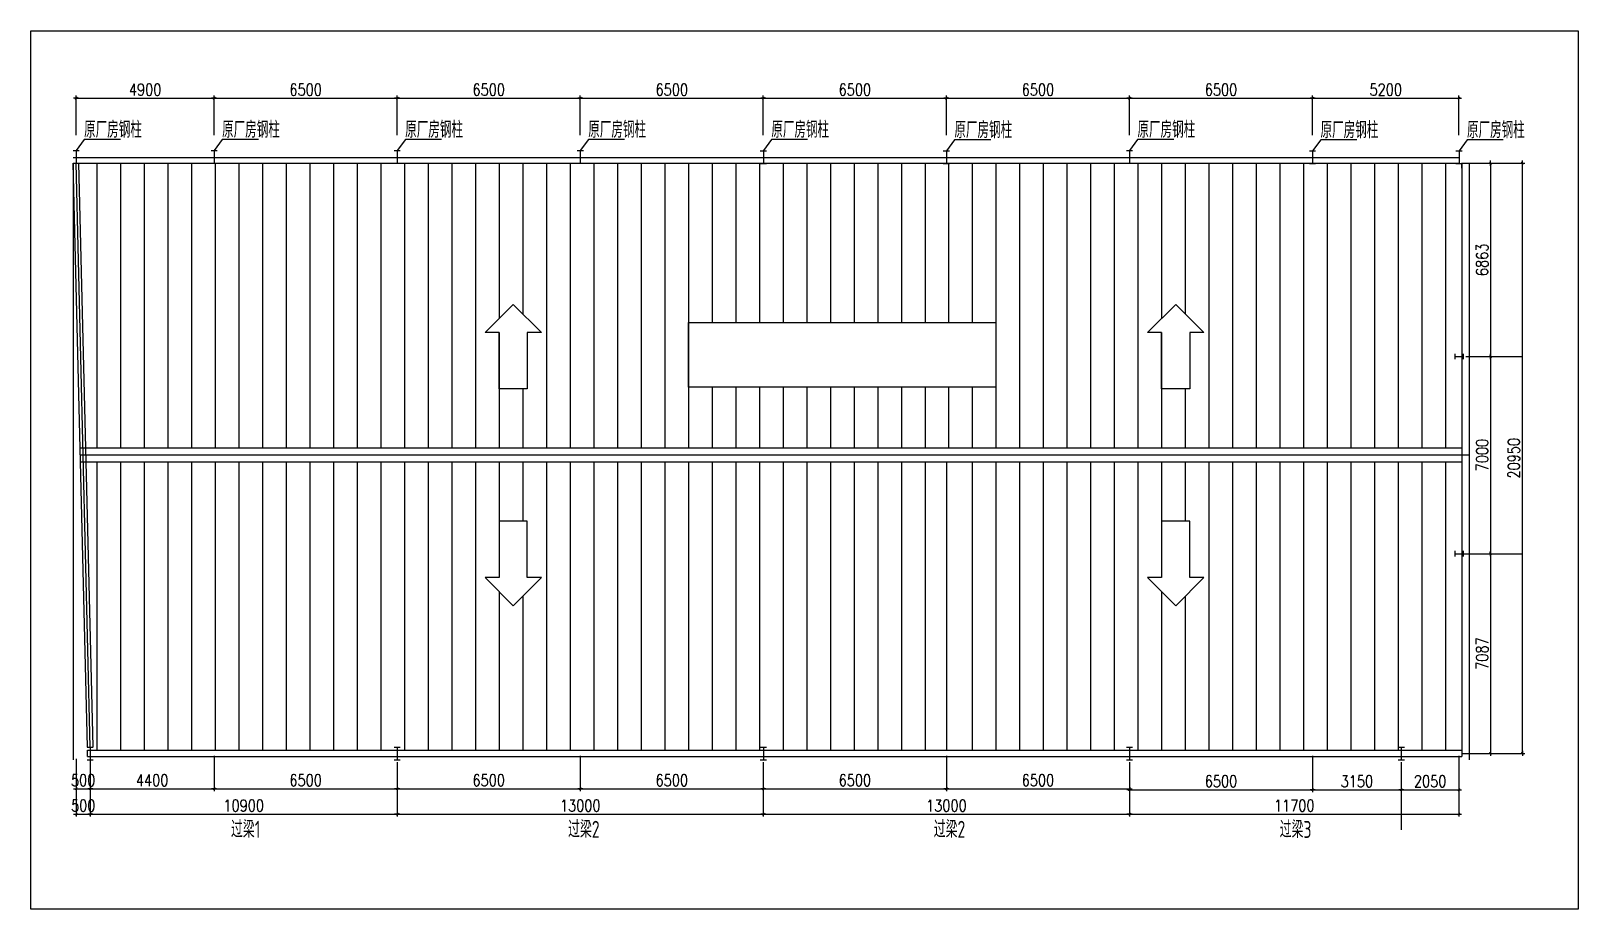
# Model space of a CAD drawing. Header units: millimetres. Extents: x 2287919 to 2522484, y -1845182 to -1736911.
# Drawn here: x 2394774 to 2449705, y -1768082 to -1736911 of the extents above; entities that cross this region are included whole.
import ezdxf

# ---------------------------------------------------------------- set-up
doc = ezdxf.new("R2010")
doc.units = ezdxf.units.MM
doc.header["$LTSCALE"] = 1000
doc.header["$PDMODE"] = 34
doc.styles.add('DIM_FONT', font='simplex.shx', dxfattribs={"width": 0.8, "bigfont": 'hztxt.shx'})
doc.styles.add('TSSD_Label', font='Tssdeng.shx', dxfattribs={"width": 0.7, "bigfont": 'hztxt.shx'})
doc.dimstyles.new('WGH(1)', dxfattribs={"dimscale": 1.2, "dimtxt": 100, "dimasz": 0.5, "dimexe": 75, "dimexo": 75, "dimgap": 75, "dimtad": 1, "dimdec": 0, "dimzin": 0, "dimdsep": 46, "dimtxsty": 'DIM_FONT', "dimblk1": '_DIMX', "dimblk2": '_DIMX', "dimsah": 1, "dimcen": 0.09, "dimclrd": 3, "dimclre": 3, "dimclrt": 7, "dimadec": 0, "dimazin": 0, "dimtfac": 1, "dimtdec": 0, "dimtix": 1, "dimtmove": 2, "dimatfit": 3, "dimldrblk": '_DIMX', "dimfxl": 1, "dimtolj": 1, "dimtzin": 0, "dimarcsym": 0})

msp = doc.modelspace()

# ---------------------------------------------------------------- texts
at = {"lineweight": -3, "style": 'TSSD_Label', "width": 0.7}
for s, height, p in [('原厂房钢柱', 586.09, (2396661.8, -1740705.5)), ('原厂房钢柱', 586.09, (2401561.8, -1740705.5)), ('原厂房钢柱', 586.09, (2408061.8, -1740705.5)), ('原厂房钢柱', 586.09, (2414561.8, -1740705.5)), ('原厂房钢柱', 586.09, (2421061.8, -1740705.5)), ('原厂房钢柱', 586.09, (2427561.8, -1740719.5)), ('原厂房钢柱', 586.09, (2434061.8, -1740705.5)), ('原厂房钢柱', 586.09, (2440561.8, -1740719.5)), ('原厂房钢柱', 586.09, (2445761.8, -1740719.5)), ('过梁1', 603.54, (2401875.1, -1765552.4)), ('过梁2', 603.54, (2413844.2, -1765552.4)), ('过梁2', 603.54, (2426828.1, -1765552.4)), ('过梁3', 603.54, (2439111.6, -1765557))]:
    msp.add_text(s, height=height, dxfattribs=at).set_placement(p)

# ---------------------------------------------------------------- blocks, each defined once
blk = doc.blocks.new('_DIMX')
blk.add_line((-150, 0), (150, 0))
at = {"const_width": 50}
blk.add_lwpolyline([(-70, -70), (70, 70)], dxfattribs=at)
blk = doc.blocks.new('*D1837')
at = {"color": 3, "lineweight": -2}
for p, q in [((2396378, -1740614), (2396378, -1739205)), ((2396379, -1739295), (2401278, -1739295)), ((2401278, -1740614), (2401278, -1739205))]:
    blk.add_line(p, q, dxfattribs=at)
at = {"layer": 'Defpoints', "color": 0}
for p in [(2401278, -1739295), (2396378, -1740704), (2401278, -1740704)]:
    blk.add_point(p, dxfattribs=at)
at = {"color": 3, "lineweight": -2, "xscale": 0.6, "yscale": 0.6, "zscale": 0.6, "rotation": 180}
blk.add_blockref('_DIMX', (2396378, -1739295), dxfattribs=at)
at = {"color": 3, "lineweight": -2, "xscale": 0.6, "yscale": 0.6, "zscale": 0.6}
blk.add_blockref('_DIMX', (2401278, -1739295), dxfattribs=at)
at = {"color": 7, "insert": (2398828, -1738995), "char_height": 420, "attachment_point": 5, "style": 'DIM_FONT'}
blk.add_mtext('\\A1;4900', dxfattribs=at)
blk = doc.blocks.new('*D1838')
at = {"color": 3, "lineweight": -2}
for p, q in [((2401278, -1740614), (2401278, -1739205)), ((2401279, -1739295), (2407778, -1739295)), ((2407778, -1740614), (2407778, -1739205))]:
    blk.add_line(p, q, dxfattribs=at)
at = {"layer": 'Defpoints', "color": 0}
for p in [(2407778, -1739295), (2401278, -1740704), (2407778, -1740704)]:
    blk.add_point(p, dxfattribs=at)
at = {"color": 3, "lineweight": -2, "xscale": 0.6, "yscale": 0.6, "zscale": 0.6, "rotation": 180}
blk.add_blockref('_DIMX', (2401278, -1739295), dxfattribs=at)
at = {"color": 3, "lineweight": -2, "xscale": 0.6, "yscale": 0.6, "zscale": 0.6}
blk.add_blockref('_DIMX', (2407778, -1739295), dxfattribs=at)
at = {"color": 7, "insert": (2404528, -1738995), "char_height": 420, "attachment_point": 5, "style": 'DIM_FONT'}
blk.add_mtext('\\A1;6500', dxfattribs=at)
blk = doc.blocks.new('*D1839')
at = {"color": 3, "lineweight": -2}
for p, q in [((2407778, -1740614), (2407778, -1739205)), ((2407779, -1739295), (2414278, -1739295)), ((2414278, -1740614), (2414278, -1739205))]:
    blk.add_line(p, q, dxfattribs=at)
at = {"layer": 'Defpoints', "color": 0}
for p in [(2414278, -1739295), (2407778, -1740704), (2414278, -1740704)]:
    blk.add_point(p, dxfattribs=at)
at = {"color": 3, "lineweight": -2, "xscale": 0.6, "yscale": 0.6, "zscale": 0.6, "rotation": 180}
blk.add_blockref('_DIMX', (2407778, -1739295), dxfattribs=at)
at = {"color": 3, "lineweight": -2, "xscale": 0.6, "yscale": 0.6, "zscale": 0.6}
blk.add_blockref('_DIMX', (2414278, -1739295), dxfattribs=at)
at = {"color": 7, "insert": (2411028, -1738995), "char_height": 420, "attachment_point": 5, "style": 'DIM_FONT'}
blk.add_mtext('\\A1;6500', dxfattribs=at)
blk = doc.blocks.new('*D1840')
at = {"color": 3, "lineweight": -2}
for p, q in [((2414278, -1740614), (2414278, -1739205)), ((2414279, -1739295), (2420778, -1739295)), ((2420778, -1740614), (2420778, -1739205))]:
    blk.add_line(p, q, dxfattribs=at)
at = {"layer": 'Defpoints', "color": 0}
for p in [(2420778, -1739295), (2414278, -1740704), (2420778, -1740704)]:
    blk.add_point(p, dxfattribs=at)
at = {"color": 3, "lineweight": -2, "xscale": 0.6, "yscale": 0.6, "zscale": 0.6, "rotation": 180}
blk.add_blockref('_DIMX', (2414278, -1739295), dxfattribs=at)
at = {"color": 3, "lineweight": -2, "xscale": 0.6, "yscale": 0.6, "zscale": 0.6}
blk.add_blockref('_DIMX', (2420778, -1739295), dxfattribs=at)
at = {"color": 7, "insert": (2417528, -1738995), "char_height": 420, "attachment_point": 5, "style": 'DIM_FONT'}
blk.add_mtext('\\A1;6500', dxfattribs=at)
blk = doc.blocks.new('*D1841')
at = {"color": 3, "lineweight": -2}
for p, q in [((2420778, -1740614), (2420778, -1739205)), ((2420779, -1739295), (2427278, -1739295)), ((2427278, -1740614), (2427278, -1739205))]:
    blk.add_line(p, q, dxfattribs=at)
at = {"layer": 'Defpoints', "color": 0}
for p in [(2427278, -1739295), (2420778, -1740704), (2427278, -1740704)]:
    blk.add_point(p, dxfattribs=at)
at = {"color": 3, "lineweight": -2, "xscale": 0.6, "yscale": 0.6, "zscale": 0.6, "rotation": 180}
blk.add_blockref('_DIMX', (2420778, -1739295), dxfattribs=at)
at = {"color": 3, "lineweight": -2, "xscale": 0.6, "yscale": 0.6, "zscale": 0.6}
blk.add_blockref('_DIMX', (2427278, -1739295), dxfattribs=at)
at = {"color": 7, "insert": (2424028, -1738995), "char_height": 420, "attachment_point": 5, "style": 'DIM_FONT'}
blk.add_mtext('\\A1;6500', dxfattribs=at)
blk = doc.blocks.new('*D1842')
at = {"color": 3, "lineweight": -2}
for p, q in [((2427278, -1740614), (2427278, -1739205)), ((2427279, -1739295), (2433778, -1739295)), ((2433778, -1740614), (2433778, -1739205))]:
    blk.add_line(p, q, dxfattribs=at)
at = {"layer": 'Defpoints', "color": 0}
for p in [(2433778, -1739295), (2427278, -1740704), (2433778, -1740704)]:
    blk.add_point(p, dxfattribs=at)
at = {"color": 3, "lineweight": -2, "xscale": 0.6, "yscale": 0.6, "zscale": 0.6, "rotation": 180}
blk.add_blockref('_DIMX', (2427278, -1739295), dxfattribs=at)
at = {"color": 3, "lineweight": -2, "xscale": 0.6, "yscale": 0.6, "zscale": 0.6}
blk.add_blockref('_DIMX', (2433778, -1739295), dxfattribs=at)
at = {"color": 7, "insert": (2430528, -1738995), "char_height": 420, "attachment_point": 5, "style": 'DIM_FONT'}
blk.add_mtext('\\A1;6500', dxfattribs=at)
blk = doc.blocks.new('*D1843')
at = {"color": 3, "lineweight": -2}
for p, q in [((2433778, -1740614), (2433778, -1739205)), ((2433779, -1739295), (2440278, -1739295)), ((2440278, -1740614), (2440278, -1739205))]:
    blk.add_line(p, q, dxfattribs=at)
at = {"layer": 'Defpoints', "color": 0}
for p in [(2440278, -1739295), (2433778, -1740704), (2440278, -1740704)]:
    blk.add_point(p, dxfattribs=at)
at = {"color": 3, "lineweight": -2, "xscale": 0.6, "yscale": 0.6, "zscale": 0.6, "rotation": 180}
blk.add_blockref('_DIMX', (2433778, -1739295), dxfattribs=at)
at = {"color": 3, "lineweight": -2, "xscale": 0.6, "yscale": 0.6, "zscale": 0.6}
blk.add_blockref('_DIMX', (2440278, -1739295), dxfattribs=at)
at = {"color": 7, "insert": (2437028, -1738995), "char_height": 420, "attachment_point": 5, "style": 'DIM_FONT'}
blk.add_mtext('\\A1;6500', dxfattribs=at)
blk = doc.blocks.new('*D1844')
at = {"color": 3, "lineweight": -2}
for p, q in [((2440278, -1740614), (2440278, -1739205)), ((2440279, -1739295), (2445478, -1739295)), ((2445478, -1740614), (2445478, -1739205))]:
    blk.add_line(p, q, dxfattribs=at)
at = {"layer": 'Defpoints', "color": 0}
for p in [(2445478, -1739295), (2440278, -1740704), (2445478, -1740704)]:
    blk.add_point(p, dxfattribs=at)
at = {"color": 3, "lineweight": -2, "xscale": 0.6, "yscale": 0.6, "zscale": 0.6, "rotation": 180}
blk.add_blockref('_DIMX', (2440278, -1739295), dxfattribs=at)
at = {"color": 3, "lineweight": -2, "xscale": 0.6, "yscale": 0.6, "zscale": 0.6}
blk.add_blockref('_DIMX', (2445478, -1739295), dxfattribs=at)
at = {"color": 7, "insert": (2442878, -1738995), "char_height": 420, "attachment_point": 5, "style": 'DIM_FONT'}
blk.add_mtext('\\A1;5200', dxfattribs=at)
blk = doc.blocks.new('*D1848')
at = {"color": 3, "lineweight": -2}
for p, q in [((2440278, -1762644), (2440278, -1763937)), ((2433778, -1762869), (2433778, -1763937)), ((2433779, -1763847), (2440278, -1763847))]:
    blk.add_line(p, q, dxfattribs=at)
at = {"layer": 'Defpoints', "color": 0}
for p in [(2440278, -1762554), (2433778, -1762779), (2440278, -1763847)]:
    blk.add_point(p, dxfattribs=at)
at = {"color": 3, "lineweight": -2, "xscale": 0.6, "yscale": 0.6, "zscale": 0.6, "rotation": 180}
blk.add_blockref('_DIMX', (2433778, -1763847), dxfattribs=at)
at = {"color": 3, "lineweight": -2, "xscale": 0.6, "yscale": 0.6, "zscale": 0.6}
blk.add_blockref('_DIMX', (2440278, -1763847), dxfattribs=at)
at = {"color": 7, "insert": (2437028, -1763547), "char_height": 420, "attachment_point": 5, "style": 'DIM_FONT'}
blk.add_mtext('\\A1;6500', dxfattribs=at)
blk = doc.blocks.new('*D1849')
at = {"color": 3, "lineweight": -2}
for p, q in [((2445478, -1762644), (2445478, -1763937)), ((2443428, -1763147), (2443428, -1763937)), ((2443429, -1763847), (2445478, -1763847))]:
    blk.add_line(p, q, dxfattribs=at)
at = {"layer": 'Defpoints', "color": 0}
for p in [(2445478, -1762554), (2443428, -1763057), (2445478, -1763847)]:
    blk.add_point(p, dxfattribs=at)
at = {"color": 3, "lineweight": -2, "xscale": 0.6, "yscale": 0.6, "zscale": 0.6, "rotation": 180}
blk.add_blockref('_DIMX', (2443428, -1763847), dxfattribs=at)
at = {"color": 3, "lineweight": -2, "xscale": 0.6, "yscale": 0.6, "zscale": 0.6}
blk.add_blockref('_DIMX', (2445478, -1763847), dxfattribs=at)
at = {"color": 7, "insert": (2444453, -1763547), "char_height": 420, "attachment_point": 5, "style": 'DIM_FONT'}
blk.add_mtext('\\A1;2050', dxfattribs=at)
blk = doc.blocks.new('*D1850')
at = {"color": 3, "lineweight": -2}
for p, q in [((2445568, -1741604), (2447817, -1741604)), ((2447727, -1762554), (2447727, -1741605)), ((2445568, -1762554), (2447817, -1762554))]:
    blk.add_line(p, q, dxfattribs=at)
at = {"layer": 'Defpoints', "color": 0}
for p in [(2445478, -1741604), (2447727, -1741604), (2445478, -1762554)]:
    blk.add_point(p, dxfattribs=at)
at = {"color": 3, "lineweight": -2, "xscale": 0.6, "yscale": 0.6, "zscale": 0.6}
for p, rotation in [((2447727, -1741604), 90), ((2447727, -1762554), 270)]:
    blk.add_blockref('_DIMX', p, dxfattribs=dict(at, rotation=rotation))
at = {"color": 7, "insert": (2447427, -1752079), "char_height": 420, "attachment_point": 5, "rotation": 90, "style": 'DIM_FONT'}
blk.add_mtext('\\A1;20950', dxfattribs=at)
blk = doc.blocks.new('*D1845')
at = {"color": 3, "lineweight": -2}
for p, q in [((2446046, -1741604), (2446689, -1741604)), ((2446599, -1741605), (2446599, -1748467)), ((2445777, -1748467), (2446689, -1748467))]:
    blk.add_line(p, q, dxfattribs=at)
at = {"layer": 'Defpoints', "color": 0}
for p in [(2445956, -1741604), (2445687, -1748467), (2446599, -1748467)]:
    blk.add_point(p, dxfattribs=at)
at = {"color": 3, "lineweight": -2, "xscale": 0.6, "yscale": 0.6, "zscale": 0.6}
for p, rotation in [((2446599, -1741604), 90), ((2446599, -1748467), 270)]:
    blk.add_blockref('_DIMX', p, dxfattribs=dict(at, rotation=rotation))
at = {"color": 7, "insert": (2446299, -1745036), "char_height": 420, "attachment_point": 5, "rotation": 90, "style": 'DIM_FONT'}
blk.add_mtext('\\A1;6863', dxfattribs=at)
blk = doc.blocks.new('*D1846')
at = {"color": 3, "lineweight": -2}
for p, q in [((2445718, -1748467), (2446689, -1748467)), ((2446599, -1748468), (2446599, -1755467)), ((2445568, -1755467), (2446689, -1755467))]:
    blk.add_line(p, q, dxfattribs=at)
at = {"layer": 'Defpoints', "color": 0}
for p in [(2445628, -1748467), (2445478, -1755467), (2446599, -1755467)]:
    blk.add_point(p, dxfattribs=at)
at = {"color": 3, "lineweight": -2, "xscale": 0.6, "yscale": 0.6, "zscale": 0.6}
for p, rotation in [((2446599, -1748467), 90), ((2446599, -1755467), 270)]:
    blk.add_blockref('_DIMX', p, dxfattribs=dict(at, rotation=rotation))
at = {"color": 7, "insert": (2446299, -1751967), "char_height": 420, "attachment_point": 5, "rotation": 90, "style": 'DIM_FONT'}
blk.add_mtext('\\A1;7000', dxfattribs=at)
blk = doc.blocks.new('*D1847')
at = {"color": 3, "lineweight": -2}
for p, q in [((2445568, -1755467), (2446689, -1755467)), ((2446599, -1755468), (2446599, -1762554)), ((2445922, -1762554), (2446689, -1762554))]:
    blk.add_line(p, q, dxfattribs=at)
at = {"layer": 'Defpoints', "color": 0}
for p in [(2445478, -1755467), (2445832, -1762554), (2446599, -1762554)]:
    blk.add_point(p, dxfattribs=at)
at = {"color": 3, "lineweight": -2, "xscale": 0.6, "yscale": 0.6, "zscale": 0.6}
for p, rotation in [((2446599, -1755467), 90), ((2446599, -1762554), 270)]:
    blk.add_blockref('_DIMX', p, dxfattribs=dict(at, rotation=rotation))
at = {"color": 7, "insert": (2446299, -1759011), "char_height": 420, "attachment_point": 5, "rotation": 90, "style": 'DIM_FONT'}
blk.add_mtext('\\A1;7087', dxfattribs=at)
blk = doc.blocks.new('*D1851')
at = {"color": 3, "lineweight": -2}
for p, q in [((2401278, -1762644), (2401278, -1763901)), ((2396878, -1762869), (2396878, -1763901)), ((2396879, -1763811), (2401278, -1763811))]:
    blk.add_line(p, q, dxfattribs=at)
at = {"layer": 'Defpoints', "color": 0}
for p in [(2401278, -1762554), (2396878, -1762779), (2401278, -1763811)]:
    blk.add_point(p, dxfattribs=at)
at = {"color": 3, "lineweight": -2, "xscale": 0.6, "yscale": 0.6, "zscale": 0.6, "rotation": 180}
blk.add_blockref('_DIMX', (2396878, -1763811), dxfattribs=at)
at = {"color": 3, "lineweight": -2, "xscale": 0.6, "yscale": 0.6, "zscale": 0.6}
blk.add_blockref('_DIMX', (2401278, -1763811), dxfattribs=at)
at = {"color": 7, "insert": (2399078, -1763511), "char_height": 420, "attachment_point": 5, "style": 'DIM_FONT'}
blk.add_mtext('\\A1;4400', dxfattribs=at)
blk = doc.blocks.new('*D1852')
at = {"color": 3, "lineweight": -2}
for p, q in [((2401278, -1762644), (2401278, -1763901)), ((2407778, -1762959), (2407778, -1763901)), ((2401279, -1763811), (2407778, -1763811))]:
    blk.add_line(p, q, dxfattribs=at)
at = {"layer": 'Defpoints', "color": 0}
for p in [(2401278, -1762554), (2407778, -1762869), (2407778, -1763811)]:
    blk.add_point(p, dxfattribs=at)
at = {"color": 3, "lineweight": -2, "xscale": 0.6, "yscale": 0.6, "zscale": 0.6, "rotation": 180}
blk.add_blockref('_DIMX', (2401278, -1763811), dxfattribs=at)
at = {"color": 3, "lineweight": -2, "xscale": 0.6, "yscale": 0.6, "zscale": 0.6}
blk.add_blockref('_DIMX', (2407778, -1763811), dxfattribs=at)
at = {"color": 7, "insert": (2404528, -1763511), "char_height": 420, "attachment_point": 5, "style": 'DIM_FONT'}
blk.add_mtext('\\A1;6500', dxfattribs=at)
blk = doc.blocks.new('*D1853')
at = {"color": 3, "lineweight": -2}
for p, q in [((2414278, -1762644), (2414278, -1763901)), ((2407778, -1762959), (2407778, -1763901)), ((2407779, -1763811), (2414278, -1763811))]:
    blk.add_line(p, q, dxfattribs=at)
at = {"layer": 'Defpoints', "color": 0}
for p in [(2414278, -1762554), (2407778, -1762869), (2414278, -1763811)]:
    blk.add_point(p, dxfattribs=at)
at = {"color": 3, "lineweight": -2, "xscale": 0.6, "yscale": 0.6, "zscale": 0.6, "rotation": 180}
blk.add_blockref('_DIMX', (2407778, -1763811), dxfattribs=at)
at = {"color": 3, "lineweight": -2, "xscale": 0.6, "yscale": 0.6, "zscale": 0.6}
blk.add_blockref('_DIMX', (2414278, -1763811), dxfattribs=at)
at = {"color": 7, "insert": (2411028, -1763511), "char_height": 420, "attachment_point": 5, "style": 'DIM_FONT'}
blk.add_mtext('\\A1;6500', dxfattribs=at)
blk = doc.blocks.new('*D1854')
at = {"color": 3, "lineweight": -2}
for p, q in [((2414278, -1762644), (2414278, -1763901)), ((2420778, -1763165), (2420778, -1763901)), ((2414279, -1763811), (2420778, -1763811))]:
    blk.add_line(p, q, dxfattribs=at)
at = {"layer": 'Defpoints', "color": 0}
for p in [(2414278, -1762554), (2420778, -1763075), (2420778, -1763811)]:
    blk.add_point(p, dxfattribs=at)
at = {"color": 3, "lineweight": -2, "xscale": 0.6, "yscale": 0.6, "zscale": 0.6, "rotation": 180}
blk.add_blockref('_DIMX', (2414278, -1763811), dxfattribs=at)
at = {"color": 3, "lineweight": -2, "xscale": 0.6, "yscale": 0.6, "zscale": 0.6}
blk.add_blockref('_DIMX', (2420778, -1763811), dxfattribs=at)
at = {"color": 7, "insert": (2417528, -1763511), "char_height": 420, "attachment_point": 5, "style": 'DIM_FONT'}
blk.add_mtext('\\A1;6500', dxfattribs=at)
blk = doc.blocks.new('*D1855')
at = {"color": 3, "lineweight": -2}
for p, q in [((2427278, -1762644), (2427278, -1763901)), ((2420778, -1763165), (2420778, -1763901)), ((2420779, -1763811), (2427278, -1763811))]:
    blk.add_line(p, q, dxfattribs=at)
at = {"layer": 'Defpoints', "color": 0}
for p in [(2427278, -1762554), (2420778, -1763075), (2427278, -1763811)]:
    blk.add_point(p, dxfattribs=at)
at = {"color": 3, "lineweight": -2, "xscale": 0.6, "yscale": 0.6, "zscale": 0.6, "rotation": 180}
blk.add_blockref('_DIMX', (2420778, -1763811), dxfattribs=at)
at = {"color": 3, "lineweight": -2, "xscale": 0.6, "yscale": 0.6, "zscale": 0.6}
blk.add_blockref('_DIMX', (2427278, -1763811), dxfattribs=at)
at = {"color": 7, "insert": (2424028, -1763511), "char_height": 420, "attachment_point": 5, "style": 'DIM_FONT'}
blk.add_mtext('\\A1;6500', dxfattribs=at)
blk = doc.blocks.new('*D1856')
at = {"color": 3, "lineweight": -2}
for p, q in [((2427278, -1762644), (2427278, -1763901)), ((2433778, -1763288), (2433778, -1763901)), ((2427279, -1763811), (2433778, -1763811))]:
    blk.add_line(p, q, dxfattribs=at)
at = {"layer": 'Defpoints', "color": 0}
for p in [(2427278, -1762554), (2433778, -1763198), (2433778, -1763811)]:
    blk.add_point(p, dxfattribs=at)
at = {"color": 3, "lineweight": -2, "xscale": 0.6, "yscale": 0.6, "zscale": 0.6, "rotation": 180}
blk.add_blockref('_DIMX', (2427278, -1763811), dxfattribs=at)
at = {"color": 3, "lineweight": -2, "xscale": 0.6, "yscale": 0.6, "zscale": 0.6}
blk.add_blockref('_DIMX', (2433778, -1763811), dxfattribs=at)
at = {"color": 7, "insert": (2430528, -1763511), "char_height": 420, "attachment_point": 5, "style": 'DIM_FONT'}
blk.add_mtext('\\A1;6500', dxfattribs=at)
blk = doc.blocks.new('*D1857')
at = {"color": 3, "lineweight": -2}
for p, q in [((2440278, -1762754), (2440278, -1763937)), ((2443428, -1762869), (2443428, -1763937)), ((2440279, -1763847), (2443428, -1763847))]:
    blk.add_line(p, q, dxfattribs=at)
at = {"layer": 'Defpoints', "color": 0}
for p in [(2440278, -1762664), (2443428, -1762779), (2443428, -1763847)]:
    blk.add_point(p, dxfattribs=at)
at = {"color": 3, "lineweight": -2, "xscale": 0.6, "yscale": 0.6, "zscale": 0.6, "rotation": 180}
blk.add_blockref('_DIMX', (2440278, -1763847), dxfattribs=at)
at = {"color": 3, "lineweight": -2, "xscale": 0.6, "yscale": 0.6, "zscale": 0.6}
blk.add_blockref('_DIMX', (2443428, -1763847), dxfattribs=at)
at = {"color": 7, "insert": (2441853, -1763547), "char_height": 420, "attachment_point": 5, "style": 'DIM_FONT'}
blk.add_mtext('\\A1;3150', dxfattribs=at)
blk = doc.blocks.new('*D1869')
at = {"color": 3, "lineweight": -2}
for p, q in [((2396878, -1762869), (2396878, -1764799)), ((2407778, -1762869), (2407778, -1764799)), ((2396879, -1764709), (2407778, -1764709))]:
    blk.add_line(p, q, dxfattribs=at)
at = {"layer": 'Defpoints', "color": 0}
for p in [(2396878, -1762779), (2407778, -1762779), (2407778, -1764709)]:
    blk.add_point(p, dxfattribs=at)
at = {"color": 3, "lineweight": -2, "xscale": 0.6, "yscale": 0.6, "zscale": 0.6, "rotation": 180}
blk.add_blockref('_DIMX', (2396878, -1764709), dxfattribs=at)
at = {"color": 3, "lineweight": -2, "xscale": 0.6, "yscale": 0.6, "zscale": 0.6}
blk.add_blockref('_DIMX', (2407778, -1764709), dxfattribs=at)
at = {"color": 7, "insert": (2402328, -1764409), "char_height": 420, "attachment_point": 5, "style": 'DIM_FONT'}
blk.add_mtext('\\A1;10900', dxfattribs=at)
blk = doc.blocks.new('*D1870')
at = {"color": 3, "lineweight": -2}
for p, q in [((2407778, -1762869), (2407778, -1764799)), ((2420778, -1762869), (2420778, -1764799)), ((2407779, -1764709), (2420778, -1764709))]:
    blk.add_line(p, q, dxfattribs=at)
at = {"layer": 'Defpoints', "color": 0}
for p in [(2407778, -1762779), (2420778, -1762779), (2420778, -1764709)]:
    blk.add_point(p, dxfattribs=at)
at = {"color": 3, "lineweight": -2, "xscale": 0.6, "yscale": 0.6, "zscale": 0.6, "rotation": 180}
blk.add_blockref('_DIMX', (2407778, -1764709), dxfattribs=at)
at = {"color": 3, "lineweight": -2, "xscale": 0.6, "yscale": 0.6, "zscale": 0.6}
blk.add_blockref('_DIMX', (2420778, -1764709), dxfattribs=at)
at = {"color": 7, "insert": (2414278, -1764409), "char_height": 420, "attachment_point": 5, "style": 'DIM_FONT'}
blk.add_mtext('\\A1;13000', dxfattribs=at)
blk = doc.blocks.new('*D1871')
at = {"color": 3, "lineweight": -2}
for p, q in [((2420778, -1762869), (2420778, -1764799)), ((2433778, -1762869), (2433778, -1764799)), ((2420779, -1764709), (2433778, -1764709))]:
    blk.add_line(p, q, dxfattribs=at)
at = {"layer": 'Defpoints', "color": 0}
for p in [(2420778, -1762779), (2433778, -1762779), (2433778, -1764709)]:
    blk.add_point(p, dxfattribs=at)
at = {"color": 3, "lineweight": -2, "xscale": 0.6, "yscale": 0.6, "zscale": 0.6, "rotation": 180}
blk.add_blockref('_DIMX', (2420778, -1764709), dxfattribs=at)
at = {"color": 3, "lineweight": -2, "xscale": 0.6, "yscale": 0.6, "zscale": 0.6}
blk.add_blockref('_DIMX', (2433778, -1764709), dxfattribs=at)
at = {"color": 7, "insert": (2427278, -1764409), "char_height": 420, "attachment_point": 5, "style": 'DIM_FONT'}
blk.add_mtext('\\A1;13000', dxfattribs=at)
blk = doc.blocks.new('*D1868')
at = {"color": 3, "lineweight": -2}
for p, q in [((2433778, -1763493), (2433778, -1764799)), ((2445478, -1763493), (2445478, -1764799)), ((2433779, -1764709), (2445478, -1764709))]:
    blk.add_line(p, q, dxfattribs=at)
at = {"layer": 'Defpoints', "color": 0}
for p in [(2433778, -1763403), (2445478, -1763403), (2445478, -1764709)]:
    blk.add_point(p, dxfattribs=at)
at = {"color": 3, "lineweight": -2, "xscale": 0.6, "yscale": 0.6, "zscale": 0.6, "rotation": 180}
blk.add_blockref('_DIMX', (2433778, -1764709), dxfattribs=at)
at = {"color": 3, "lineweight": -2, "xscale": 0.6, "yscale": 0.6, "zscale": 0.6}
blk.add_blockref('_DIMX', (2445478, -1764709), dxfattribs=at)
at = {"color": 7, "insert": (2439628, -1764409), "char_height": 420, "attachment_point": 5, "style": 'DIM_FONT'}
blk.add_mtext('\\A1;11700', dxfattribs=at)
blk = doc.blocks.new('*D1866')
at = {"color": 3, "lineweight": -2}
for p, q in [((2396878, -1762644), (2396878, -1763901)), ((2396378, -1762754), (2396378, -1763901)), ((2396378, -1763811), (2396377, -1763811)), ((2396378, -1763811), (2396878, -1763811)), ((2396879, -1763811), (2396880, -1763811))]:
    blk.add_line(p, q, dxfattribs=at)
at = {"layer": 'Defpoints', "color": 0}
for p in [(2396378, -1762664), (2396878, -1762554), (2396878, -1763811)]:
    blk.add_point(p, dxfattribs=at)
at = {"color": 3, "lineweight": -2, "xscale": 0.6, "yscale": 0.6, "zscale": 0.6}
blk.add_blockref('_DIMX', (2396378, -1763811), dxfattribs=at)
at = {"color": 3, "lineweight": -2, "xscale": 0.6, "yscale": 0.6, "zscale": 0.6, "rotation": 180}
blk.add_blockref('_DIMX', (2396878, -1763811), dxfattribs=at)
at = {"color": 7, "insert": (2396628, -1763511), "char_height": 420, "attachment_point": 5, "style": 'DIM_FONT'}
blk.add_mtext('\\A1;500', dxfattribs=at)
blk = doc.blocks.new('*D1867')
at = {"color": 3, "lineweight": -2}
for p, q in [((2396880, -1763791), (2396880, -1764799)), ((2396380, -1763901), (2396380, -1764799)), ((2396379, -1764709), (2396378, -1764709)), ((2396380, -1764709), (2396880, -1764709)), ((2396880, -1764709), (2396881, -1764709))]:
    blk.add_line(p, q, dxfattribs=at)
at = {"layer": 'Defpoints', "color": 0}
for p in [(2396380, -1763811), (2396880, -1763701), (2396880, -1764709)]:
    blk.add_point(p, dxfattribs=at)
at = {"color": 3, "lineweight": -2, "xscale": 0.6, "yscale": 0.6, "zscale": 0.6}
blk.add_blockref('_DIMX', (2396380, -1764709), dxfattribs=at)
at = {"color": 3, "lineweight": -2, "xscale": 0.6, "yscale": 0.6, "zscale": 0.6, "rotation": 180}
blk.add_blockref('_DIMX', (2396880, -1764709), dxfattribs=at)
at = {"color": 7, "insert": (2396630, -1764409), "char_height": 420, "attachment_point": 5, "style": 'DIM_FONT'}
blk.add_mtext('\\A1;500', dxfattribs=at)

# ---------------------------------------------------------------- dimensions: what is measured, and where the dimension line sits
for base, p1, p2, picture, middle in [((2401278.4, -1739295.3), (2396378.4, -1740703.9), (2401278.4, -1740703.9), '*D1837', (2398828.4, -1738995.3)), ((2407778.4, -1739295.3), (2401278.4, -1740703.9), (2407778.4, -1740703.9), '*D1838', (2404528.4, -1738995.3)), ((2414278.4, -1739295.3), (2407778.4, -1740703.9), (2414278.4, -1740703.9), '*D1839', (2411028.4, -1738995.3)), ((2420778.4, -1739295.3), (2414278.4, -1740703.9), (2420778.4, -1740703.9), '*D1840', (2417528.4, -1738995.3)), ((2427278.4, -1739295.3), (2420778.4, -1740703.9), (2427278.4, -1740703.9), '*D1841', (2424028.4, -1738995.3)), ((2433778.4, -1739295.3), (2427278.4, -1740703.9), (2433778.4, -1740703.9), '*D1842', (2430528.4, -1738995.3)), ((2440278.4, -1739295.3), (2433778.4, -1740703.9), (2440278.4, -1740703.9), '*D1843', (2437028.4, -1738995.3)), ((2445478.4, -1739295.3), (2440278.4, -1740703.9), (2445478.4, -1740703.9), '*D1844', (2442878.4, -1738995.3)), ((2396878.4, -1763811.2), (2396378.4, -1762664.2), (2396878.4, -1762554.2), '*D1866', (2396628.4, -1763511.2)), ((2401278.4, -1763811.2), (2396878.4, -1762779.2), (2401278.4, -1762554.2), '*D1851', (2399078.4, -1763511.2)), ((2407778.4, -1763811.2), (2401278.4, -1762554.2), (2407778.4, -1762869.2), '*D1852', (2404528.4, -1763511.2)), ((2414278.4, -1763811.2), (2407778.4, -1762869.2), (2414278.4, -1762554.2), '*D1853', (2411028.4, -1763511.2)), ((2420778.4, -1763811.2), (2414278.4, -1762554.2), (2420778.4, -1763074.9), '*D1854', (2417528.4, -1763511.2)), ((2427278.4, -1763811.2), (2420778.4, -1763074.9), (2427278.4, -1762554.2), '*D1855', (2424028.4, -1763511.2)), ((2433778.4, -1763811.2), (2427278.4, -1762554.2), (2433778.4, -1763198.4), '*D1856', (2430528.4, -1763511.2)), ((2440278.4, -1763846.8), (2433778.4, -1762779.2), (2440278.4, -1762554.2), '*D1848', (2437028.4, -1763546.8)), ((2443428.4, -1763846.8), (2440278.4, -1762664.2), (2443428.4, -1762779.2), '*D1857', (2441853.4, -1763546.8)), ((2445478.4, -1763846.8), (2443428.4, -1763056.9), (2445478.4, -1762554.2), '*D1849', (2444453.4, -1763546.8)), ((2407778.4, -1764709.5), (2396878.4, -1762779.2), (2407778.4, -1762779.2), '*D1869', (2402328.4, -1764409.5)), ((2420778.4, -1764709.5), (2407778.4, -1762779.2), (2420778.4, -1762779.2), '*D1870', (2414278.4, -1764409.5)), ((2433778.4, -1764709.5), (2420778.4, -1762779.2), (2433778.4, -1762779.2), '*D1871', (2427278.4, -1764409.5)), ((2396879.6, -1764709.5), (2396379.6, -1763811.2), (2396879.6, -1763701.2), '*D1867', (2396629.6, -1764409.5)), ((2445478.4, -1764709.5), (2433778.4, -1763403), (2445478.4, -1763403), '*D1868', (2439628.4, -1764409.5))]:
    dim = msp.add_linear_dim(base=base, p1=p1, p2=p2, dimstyle='WGH(1)', override={"dimtxt": 350})
    dim.commit()
    dim.dimension.update_dxf_attribs({"geometry": picture, "text_midpoint": middle})
for base, p1, p2, picture, middle in [((2447726.6, -1741604.2), (2445478.4, -1762554.2), (2445478.4, -1741604.2), '*D1850', (2447426.6, -1752079.2)), ((2446599.2, -1748467.2), (2445955.6, -1741604.2), (2445686.7, -1748467.2), '*D1845', (2446299.2, -1745035.7)), ((2446599.2, -1755467.2), (2445628.4, -1748467.2), (2445478.4, -1755467.2), '*D1846', (2446299.2, -1751967.2)), ((2446599.2, -1762554.2), (2445478.4, -1755467.2), (2445831.8, -1762554.2), '*D1847', (2446299.2, -1759010.7))]:
    dim = msp.add_linear_dim(base=base, p1=p1, p2=p2, angle=90, dimstyle='WGH(1)', override={"dimtxt": 350})
    dim.commit()
    dim.dimension.update_dxf_attribs({"geometry": picture, "text_midpoint": middle})

# ---------------------------------------------------------------- linework, layer by layer
for p, q in [((2396668, -1740759.6), (2396378.4, -1741154.2)), ((2397950.8, -1740759.6), (2396668, -1740759.6)), ((2401568, -1740759.6), (2401278.4, -1741154.2)), ((2402850.8, -1740759.6), (2401568, -1740759.6)), ((2408068, -1740759.6), (2407778.4, -1741154.2)), ((2409350.8, -1740759.6), (2408068, -1740759.6)), ((2414568, -1740759.6), (2414278.4, -1741154.2)), ((2415850.8, -1740759.6), (2414568, -1740759.6)), ((2421068, -1740759.6), (2420778.4, -1741154.2)), ((2422350.8, -1740759.6), (2421068, -1740759.6)), ((2427568, -1740773.6), (2427278.4, -1741168.1)), ((2428850.8, -1740773.6), (2427568, -1740773.6)), ((2434068, -1740759.6), (2433778.4, -1741154.2)), ((2435350.8, -1740759.6), (2434068, -1740759.6)), ((2440568, -1740773.6), (2440278.4, -1741168.1)), ((2441850.8, -1740773.6), (2440568, -1740773.6)), ((2445768, -1740773.6), (2445478.4, -1741168.1)), ((2447050.8, -1740773.6), (2445768, -1740773.6)), ((2396268.4, -1741154.2), (2396488.4, -1741154.2)), ((2396378.4, -1741154.2), (2396378.4, -1741604.2)), ((2401168.4, -1741154.2), (2401388.4, -1741154.2)), ((2401278.4, -1741154.2), (2401278.4, -1741604.2)), ((2407668.4, -1741154.2), (2407888.4, -1741154.2)), ((2407778.4, -1741154.2), (2407778.4, -1741604.2)), ((2414168.4, -1741154.2), (2414388.4, -1741154.2)), ((2414278.4, -1741154.2), (2414278.4, -1741604.2)), ((2420668.4, -1741168.1), (2420888.4, -1741168.1)), ((2420778.4, -1741168.1), (2420778.4, -1741618.1)), ((2427168.4, -1741168.1), (2427388.4, -1741168.1)), ((2427278.4, -1741168.1), (2427278.4, -1741618.1)), ((2433668.4, -1741154.2), (2433888.4, -1741154.2)), ((2433778.4, -1741154.2), (2433778.4, -1741604.2)), ((2440168.4, -1741168.1), (2440388.4, -1741168.1)), ((2440278.4, -1741168.1), (2440278.4, -1741618.1)), ((2445368.4, -1741168.1), (2445588.4, -1741168.1)), ((2445478.4, -1741168.1), (2445478.4, -1741618.1)), ((2396278.4, -1741604.2), (2396278.4, -1762780)), ((2396778.4, -1762331.6), (2396278.4, -1741606.6)), ((2396878.4, -1762329.2), (2396378.4, -1741604.2)), ((2396978.4, -1762326.8), (2396478.4, -1741601.8)), ((2397118.4, -1741604.2), (2397118.4, -1751717.2)), ((2397958.4, -1741604.2), (2397958.4, -1751717.2)), ((2398798.4, -1741604.2), (2398798.4, -1751717.2)), ((2399638.4, -1741604.2), (2399638.4, -1751717.2)), ((2400478.4, -1741604.2), (2400478.4, -1751717.2)), ((2401168.4, -1741604.2), (2401388.4, -1741604.2)), ((2401318.4, -1741604.2), (2401318.4, -1751717.2)), ((2402158.4, -1741604.2), (2402158.4, -1751717.2)), ((2402998.4, -1741604.2), (2402998.4, -1751717.2)), ((2403838.4, -1741604.2), (2403838.4, -1751717.2)), ((2404678.4, -1741604.2), (2404678.4, -1751717.2)), ((2405518.4, -1741604.2), (2405518.4, -1751717.2)), ((2406358.4, -1741604.2), (2406358.4, -1751717.2)), ((2407198.4, -1741604.2), (2407198.4, -1751717.2)), ((2407668.4, -1741604.2), (2407888.4, -1741604.2)), ((2408038.4, -1741604.2), (2408038.4, -1751717.2)), ((2408878.4, -1741604.2), (2408878.4, -1751717.2)), ((2409718.4, -1741604.2), (2409718.4, -1751717.2)), ((2410558.4, -1741604.2), (2410558.4, -1751717.2)), ((2411398.4, -1741604.2), (2411398.4, -1747120)), ((2412238.4, -1741604.2), (2412238.4, -1746960)), ((2413078.4, -1741604.2), (2413078.4, -1751717.2)), ((2413918.4, -1741604.2), (2413918.4, -1751717.2)), ((2414168.4, -1741604.2), (2414388.4, -1741604.2)), ((2414758.4, -1741604.2), (2414758.4, -1751717.2)), ((2415598.4, -1741604.2), (2415598.4, -1751717.2)), ((2416438.4, -1741604.2), (2416438.4, -1751717.2)), ((2417278.4, -1741604.2), (2417278.4, -1751717.2)), ((2418118.4, -1741604.2), (2418118.4, -1751717.2)), ((2418958.4, -1741604.2), (2418958.4, -1747260)), ((2419798.4, -1741604.2), (2419798.4, -1747260)), ((2420638.4, -1741604.2), (2420638.4, -1747260)), ((2420668.4, -1741618.1), (2420888.4, -1741618.1)), ((2421478.4, -1741604.2), (2421478.4, -1747260)), ((2422318.4, -1741604.2), (2422318.4, -1747260)), ((2423158.4, -1741604.2), (2423158.4, -1747260)), ((2423998.4, -1741604.2), (2423998.4, -1747260)), ((2424838.4, -1741604.2), (2424838.4, -1747260)), ((2425678.4, -1741604.2), (2425678.4, -1747260)), ((2426518.4, -1741604.2), (2426518.4, -1747260)), ((2427168.4, -1741618.1), (2427388.4, -1741618.1)), ((2427358.4, -1741604.2), (2427358.4, -1741618.1)), ((2427358.4, -1741604.2), (2427358.4, -1747260)), ((2428198.4, -1741604.2), (2428198.4, -1747260)), ((2429038.4, -1741604.2), (2429038.4, -1751717.2)), ((2429878.4, -1741604.2), (2429878.4, -1751717.2)), ((2430718.4, -1741604.2), (2430718.4, -1751717.2)), ((2431558.4, -1741604.2), (2431558.4, -1751717.2)), ((2432398.4, -1741604.2), (2432398.4, -1751717.2)), ((2433238.4, -1741604.2), (2433238.4, -1751717.2)), ((2433668.4, -1741604.2), (2433888.4, -1741604.2)), ((2434078.4, -1741604.2), (2434078.4, -1751717.2)), ((2434918.4, -1741604.2), (2434918.4, -1747120)), ((2435758.4, -1741604.2), (2435758.4, -1746960)), ((2436598.4, -1741604.2), (2436598.4, -1751717.2)), ((2437438.4, -1741604.2), (2437438.4, -1751717.2)), ((2438278.4, -1741604.2), (2438278.4, -1751717.2)), ((2439118.4, -1741604.2), (2439118.4, -1751717.2)), ((2439958.4, -1741604.2), (2439958.4, -1751717.2)), ((2440168.4, -1741618.1), (2440388.4, -1741618.1)), ((2440798.4, -1741604.2), (2440798.4, -1751717.2)), ((2441638.4, -1741604.2), (2441638.4, -1751717.2)), ((2442478.4, -1741604.2), (2442478.4, -1751717.2)), ((2443318.4, -1741604.2), (2443318.4, -1751717.2)), ((2444158.4, -1741604.2), (2444158.4, -1751717.2)), ((2444998.4, -1741604.2), (2444998.4, -1751717.2)), ((2445368.4, -1741618.1), (2445588.4, -1741618.1)), ((2445838.4, -1741604.2), (2445838.4, -1762780)), ((2410898.4, -1747620), (2411898.4, -1746620)), ((2411898.4, -1746620), (2412898.4, -1747620)), ((2434418.4, -1747620), (2435418.4, -1746620)), ((2435418.4, -1746620), (2436418.4, -1747620)), ((2411398.4, -1747620), (2410898.4, -1747620)), ((2411398.4, -1749620), (2411398.4, -1747620)), ((2411398.4, -1747620), (2411398.4, -1751717.2)), ((2412898.4, -1747620), (2412398.4, -1747620)), ((2412398.4, -1747620), (2412398.4, -1747820)), ((2412398.4, -1747820), (2412398.4, -1749620)), ((2434918.4, -1747620), (2434418.4, -1747620)), ((2434918.4, -1749620), (2434918.4, -1747620)), ((2434918.4, -1747620), (2434918.4, -1751717.2)), ((2436418.4, -1747620), (2435918.4, -1747620)), ((2435918.4, -1747620), (2435918.4, -1747820)), ((2435918.4, -1747820), (2435918.4, -1749620)), ((2445328.4, -1748367.2), (2445328.4, -1748567.2)), ((2445328.4, -1748467.2), (2445628.4, -1748467.2)), ((2445628.4, -1748367.2), (2445628.4, -1748567.2)), ((2418958.4, -1749550), (2418958.4, -1751717.2)), ((2419798.4, -1749550), (2419798.4, -1751717.2)), ((2420638.4, -1749550), (2420638.4, -1751717.2)), ((2421478.4, -1749550), (2421478.4, -1751717.2)), ((2422318.4, -1749550), (2422318.4, -1751717.2)), ((2423158.4, -1749550), (2423158.4, -1751717.2)), ((2423998.4, -1749550), (2423998.4, -1751717.2)), ((2424838.4, -1749550), (2424838.4, -1751717.2)), ((2425678.4, -1749550), (2425678.4, -1751717.2)), ((2426518.4, -1749550), (2426518.4, -1751717.2)), ((2427358.4, -1749550), (2427358.4, -1751717.2)), ((2428198.4, -1749550), (2428198.4, -1751717.2)), ((2412398.4, -1749620), (2411398.4, -1749620)), ((2412238.4, -1749620), (2412238.4, -1751717.2)), ((2435918.4, -1749620), (2434918.4, -1749620)), ((2435758.4, -1749620), (2435758.4, -1751717.2)), ((2397118.4, -1752217.2), (2397118.4, -1762444.2)), ((2397958.4, -1752217.2), (2397958.4, -1762444.2)), ((2398798.4, -1752217.2), (2398798.4, -1762444.2)), ((2399638.4, -1752217.2), (2399638.4, -1762444.2)), ((2400478.4, -1752217.2), (2400478.4, -1762444.2)), ((2401318.4, -1752217.2), (2401318.4, -1762444.2)), ((2402158.4, -1752217.2), (2402158.4, -1762444.2)), ((2402998.4, -1752217.2), (2402998.4, -1762444.2)), ((2403838.4, -1752217.2), (2403838.4, -1762444.2)), ((2404678.4, -1752217.2), (2404678.4, -1762444.2)), ((2405518.4, -1752217.2), (2405518.4, -1762444.2)), ((2406358.4, -1752217.2), (2406358.4, -1762444.2)), ((2407198.4, -1752217.2), (2407198.4, -1762444.2)), ((2408038.4, -1752217.2), (2408038.4, -1762444.2)), ((2408878.4, -1752217.2), (2408878.4, -1762444.2)), ((2409718.4, -1752217.2), (2409718.4, -1762444.2)), ((2410558.4, -1752217.2), (2410558.4, -1762444.2)), ((2411398.4, -1752217.2), (2411398.4, -1756314.3)), ((2412238.4, -1752217.2), (2412238.4, -1754314.3)), ((2413078.4, -1752217.2), (2413078.4, -1762444.2)), ((2413918.4, -1752217.2), (2413918.4, -1762444.2)), ((2414758.4, -1752217.2), (2414758.4, -1762444.2)), ((2415598.4, -1752217.2), (2415598.4, -1762444.2)), ((2416438.4, -1752217.2), (2416438.4, -1762444.2)), ((2417278.4, -1752217.2), (2417278.4, -1762444.2)), ((2418118.4, -1752217.2), (2418118.4, -1762444.2)), ((2418958.4, -1752217.2), (2418958.4, -1762444.2)), ((2419798.4, -1752217.2), (2419798.4, -1762444.2)), ((2420638.4, -1752217.2), (2420638.4, -1762444.2)), ((2421478.4, -1752217.2), (2421478.4, -1762444.2)), ((2422318.4, -1752217.2), (2422318.4, -1762444.2)), ((2423158.4, -1752217.2), (2423158.4, -1762444.2)), ((2423998.4, -1752217.2), (2423998.4, -1762444.2)), ((2424838.4, -1752217.2), (2424838.4, -1762444.2)), ((2425678.4, -1752217.2), (2425678.4, -1762444.2)), ((2426518.4, -1752217.2), (2426518.4, -1762444.2)), ((2427278.4, -1752217.2), (2427278.4, -1762444.2)), ((2428198.4, -1752217.2), (2428198.4, -1762444.2)), ((2429038.4, -1752217.2), (2429038.4, -1762444.2)), ((2429878.4, -1752217.2), (2429878.4, -1762444.2)), ((2430718.4, -1752217.2), (2430718.4, -1762444.2)), ((2431558.4, -1752217.2), (2431558.4, -1762444.2)), ((2432398.4, -1752217.2), (2432398.4, -1762444.2)), ((2433238.4, -1752217.2), (2433238.4, -1762444.2)), ((2434078.4, -1752217.2), (2434078.4, -1762444.2)), ((2434918.4, -1752217.2), (2434918.4, -1756314.3)), ((2435758.4, -1752217.2), (2435758.4, -1754314.3)), ((2436598.4, -1752217.2), (2436598.4, -1762444.2)), ((2437438.4, -1752217.2), (2437438.4, -1762444.2)), ((2438278.4, -1752217.2), (2438278.4, -1762444.2)), ((2439118.4, -1752217.2), (2439118.4, -1762444.2)), ((2439958.4, -1752217.2), (2439958.4, -1762444.2)), ((2440798.4, -1752217.2), (2440798.4, -1762444.2)), ((2441638.4, -1752217.2), (2441638.4, -1762444.2)), ((2442478.4, -1752217.2), (2442478.4, -1762444.2)), ((2443318.4, -1752217.2), (2443318.4, -1762444.2)), ((2444158.4, -1752217.2), (2444158.4, -1762444.2)), ((2444998.4, -1752217.2), (2444998.4, -1762444.2)), ((2411398.4, -1754314.3), (2411398.4, -1756314.3)), ((2412398.4, -1754314.3), (2411398.4, -1754314.3)), ((2412398.4, -1756114.3), (2412398.4, -1754314.3)), ((2434918.4, -1754314.3), (2434918.4, -1756314.3)), ((2435918.4, -1754314.3), (2434918.4, -1754314.3)), ((2435918.4, -1756114.3), (2435918.4, -1754314.3)), ((2445328.4, -1755367.2), (2445328.4, -1755567.2)), ((2445328.4, -1755467.2), (2445628.4, -1755467.2)), ((2445628.4, -1755367.2), (2445628.4, -1755567.2)), ((2412398.4, -1756314.3), (2412398.4, -1756114.3)), ((2435918.4, -1756314.3), (2435918.4, -1756114.3)), ((2411398.4, -1756314.3), (2410898.4, -1756314.3)), ((2410898.4, -1756314.3), (2411898.4, -1757314.3)), ((2411898.4, -1757314.3), (2412898.4, -1756314.3)), ((2412898.4, -1756314.3), (2412398.4, -1756314.3)), ((2434918.4, -1756314.3), (2434418.4, -1756314.3)), ((2434418.4, -1756314.3), (2435418.4, -1757314.3)), ((2435418.4, -1757314.3), (2436418.4, -1756314.3)), ((2436418.4, -1756314.3), (2435918.4, -1756314.3)), ((2411398.4, -1756814.3), (2411398.4, -1762444.2)), ((2412238.4, -1756974.3), (2412238.4, -1762444.2)), ((2434918.4, -1756814.3), (2434918.4, -1762444.2)), ((2435758.4, -1756974.3), (2435758.4, -1762444.2)), ((2396768.4, -1762329.2), (2396988.4, -1762329.2)), ((2396778.4, -1762664.2), (2396778.4, -1762444.2)), ((2396878.4, -1762329.2), (2396878.4, -1762779.2)), ((2407668.4, -1762329.2), (2407888.4, -1762329.2)), ((2407778.4, -1762329.2), (2407778.4, -1762779.2)), ((2420668.4, -1762329.2), (2420888.4, -1762329.2)), ((2420778.4, -1762329.2), (2420778.4, -1762779.2)), ((2433668.4, -1762329.2), (2433888.4, -1762329.2)), ((2433778.4, -1762329.2), (2433778.4, -1762779.2)), ((2443318.4, -1762329.2), (2443538.4, -1762329.2)), ((2443428.4, -1762329.2), (2443428.4, -1762779.2)), ((2396768.4, -1762779.2), (2396988.4, -1762779.2)), ((2407668.4, -1762779.2), (2407888.4, -1762779.2)), ((2420668.4, -1762779.2), (2420888.4, -1762779.2)), ((2433668.4, -1762779.2), (2433888.4, -1762779.2)), ((2443318.4, -1762779.2), (2443538.4, -1762779.2)), ((2443318.4, -1762779.2), (2443318.4, -1762780))]:
    msp.add_line(p, q)
at = {"color": 1}
for p, q in [((2396268.4, -1741404.2), (2396488.4, -1741404.2)), ((2396268.4, -1741604.2), (2396488.4, -1741604.2)), ((2396378.4, -1741404.2), (2445478.4, -1741404.2)), ((2396378.4, -1741604.2), (2445478.4, -1741604.2)), ((2445578.4, -1741618.1), (2445578.4, -1762664.2)), ((2396728.4, -1751967.2), (2396528.4, -1751967.2)), ((2445838.4, -1751967.2), (2396728.4, -1751967.2)), ((2434078.4, -1751967.2), (2421478.4, -1751967.2)), ((2439958.4, -1751967.2), (2434918.4, -1751967.2)), ((2443318.4, -1751967.2), (2440798.4, -1751967.2)), ((2396778.4, -1762444.2), (2445578.4, -1762444.2)), ((2396778.4, -1762664.2), (2445578.4, -1762664.2))]:
    msp.add_line(p, q, dxfattribs=at)
at = {"color": 6}
for p, q in [((2396278.4, -1741604.2), (2396278.4, -1741784.2)), ((2445578.4, -1741784.2), (2445578.4, -1741604.2))]:
    msp.add_line(p, q, dxfattribs=at)
at = {"color": 3}
for p, q in [((2446689.2, -1748467.2), (2447726.6, -1748467.2)), ((2446689.2, -1755467.2), (2447726.6, -1755467.2)), ((2443428.4, -1763936.8), (2443428.4, -1765274.2))]:
    msp.add_line(p, q, dxfattribs=at)
at = {"color": 2}
for p, q in [((2445578.4, -1751717.2), (2396528.4, -1751717.2)), ((2420638.4, -1752217.2), (2396528.4, -1752217.2)), ((2445578.4, -1752217.2), (2420638.4, -1752217.2))]:
    msp.add_line(p, q, dxfattribs=at)
for points in [[(2394773.9, -1736911), (2449705.5, -1736911), (2449705.5, -1768081.5), (2394773.9, -1768081.5)], [(2418118.4, -1747260), (2429038.4, -1747260), (2429038.4, -1749550), (2418118.4, -1749550)]]:
    msp.add_lwpolyline(points, close=True)

msp.set_redraw_order([(e.dxf.handle, doc.entitydb.next_handle()) for e in msp.query("TEXT MTEXT ATTDEF DIMENSION ARC_DIMENSION")])  # texts and dimensions are drawn at this point

doc.saveas('drawing.dxf')
